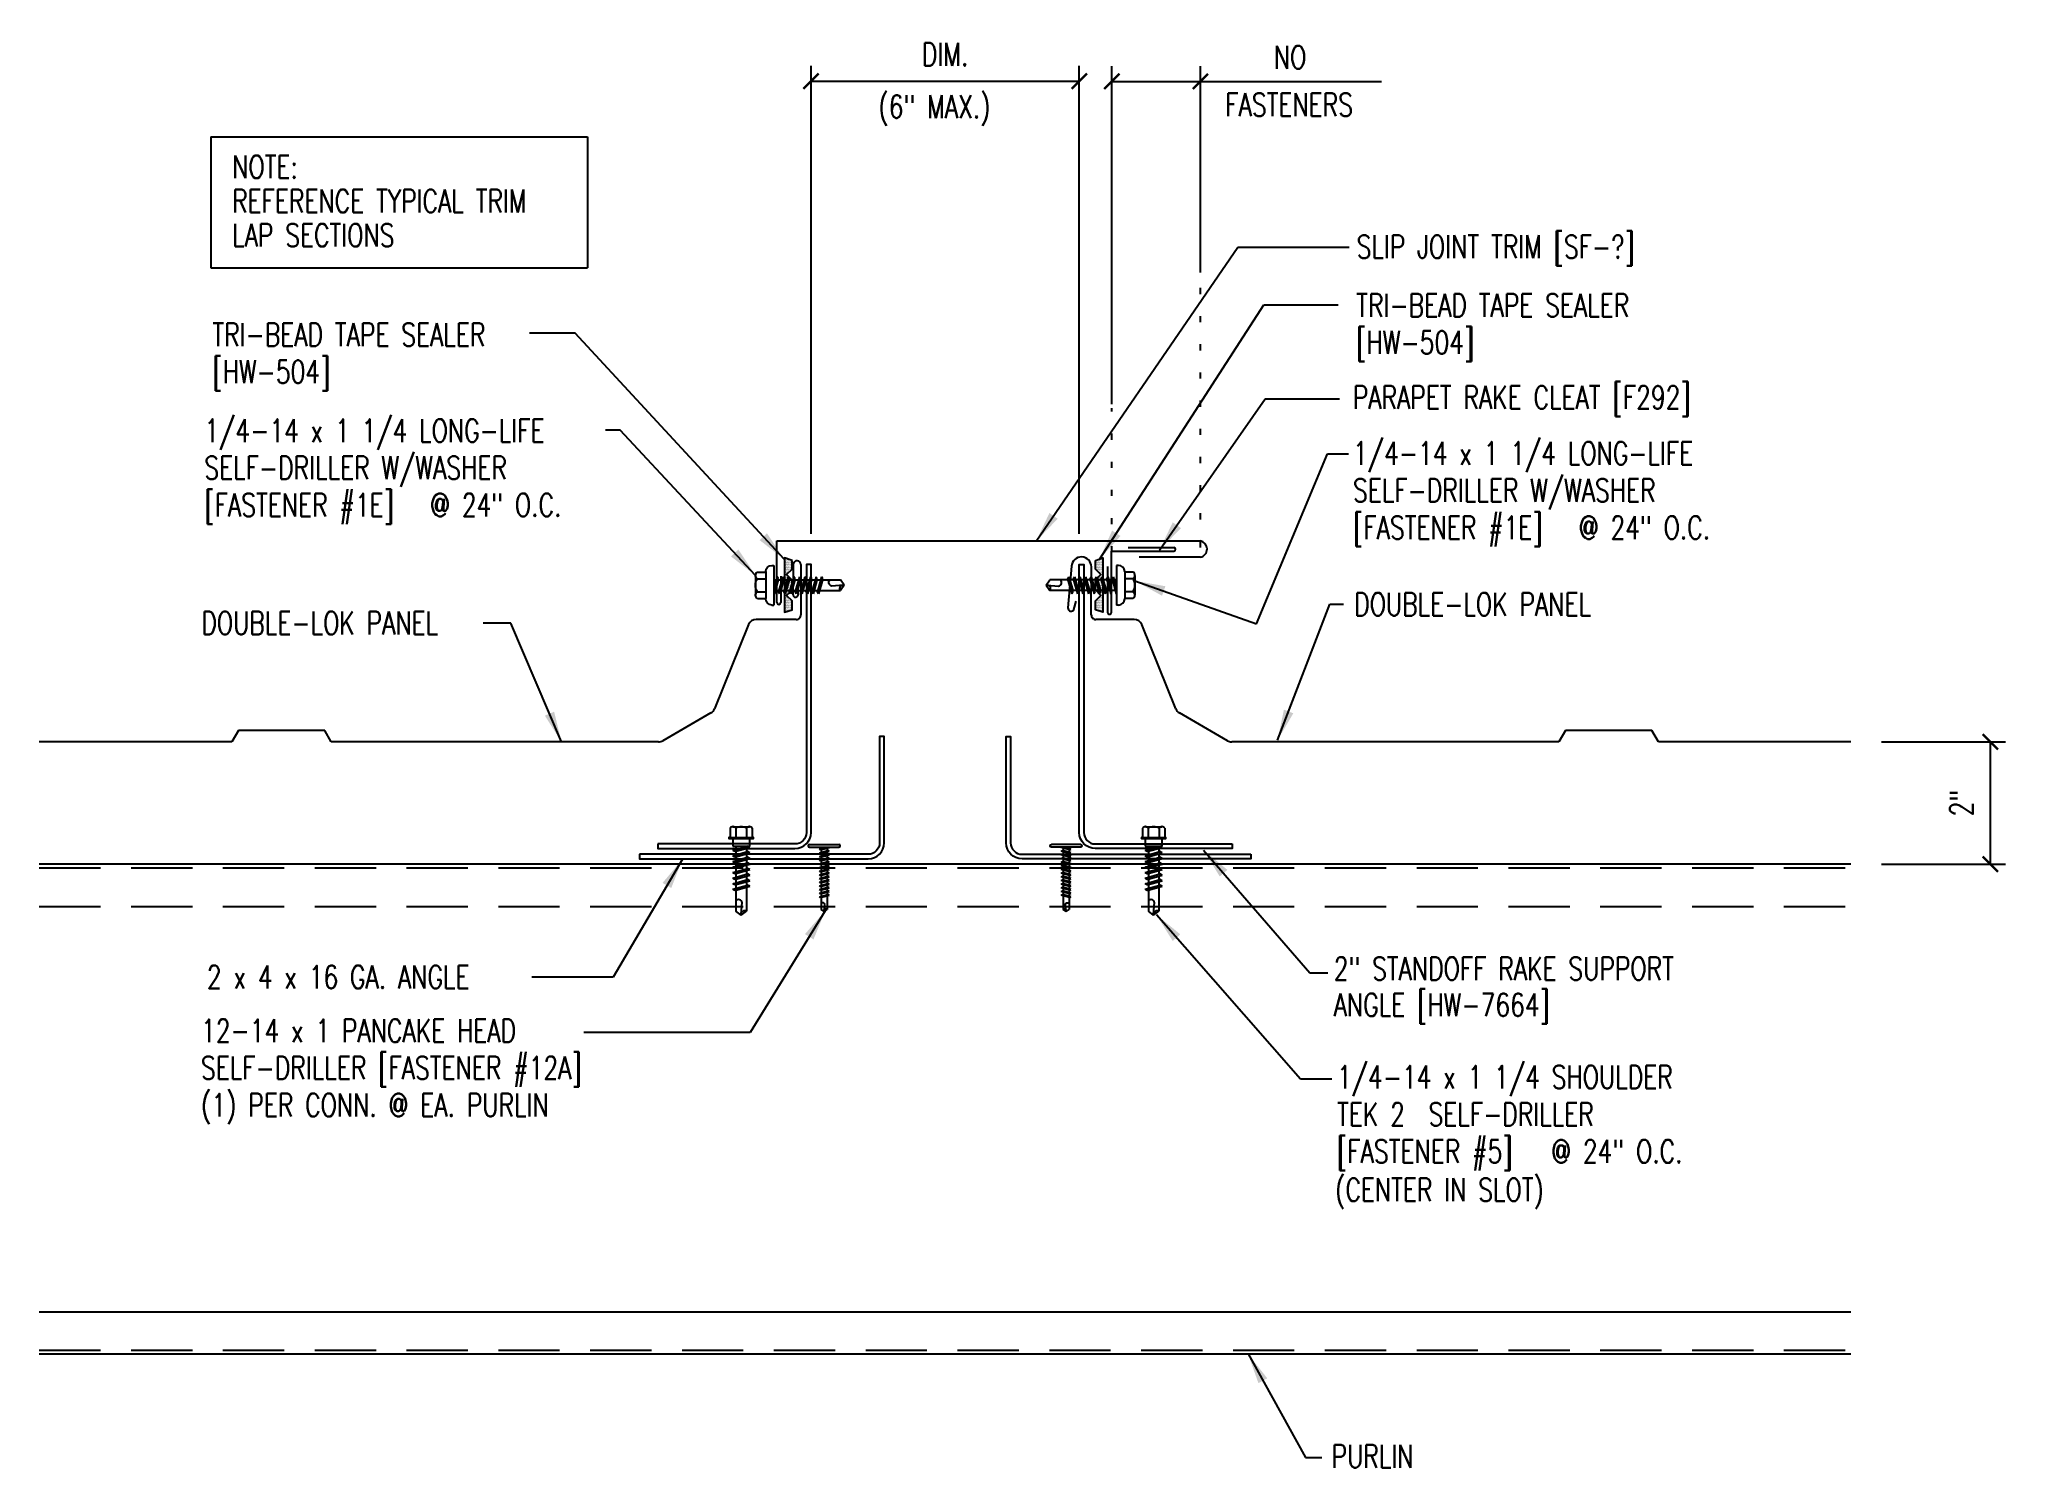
# Model space of a CAD drawing. Extents: x 7.9 to 40, y 13 to 36.3.
import ezdxf

# ---------------------------------------------------------------- set-up
doc = ezdxf.new("R2010")
doc.units = 0
doc.header["$LTSCALE"] = 4
doc.header["$MEASUREMENT"] = 0
doc.linetypes.add('ACAD_ISO07W100', pattern=[3, 0, -3])
doc.linetypes.add('HIDDEN', pattern=[0.375, 0.25, -0.125])
doc.layers.get('0').update_dxf_attribs({"linetype": 'CONTINUOUS'})
doc.layers.get('DEFPOINTS').update_dxf_attribs({"linetype": 'CONTINUOUS'})
for name, color, linetype in [('DIM', 7, 'CONTINUOUS'), ('FASTENER', 9, 'CONTINUOUS'), ('PANEL', 11, 'CONTINUOUS'), ('STLA', 12, 'CONTINUOUS'), ('TAPE', 8, 'CONTINUOUS'), ('TEXT', 2, 'CONTINUOUS'), ('TRIM', 6, 'CONTINUOUS')]:
    doc.layers.add(name, color=color, linetype=linetype)
doc.styles.add('TEXT1', font='ROMANS.shx', dxfattribs={"width": 0.75, "height": 0.375})
doc.dimstyles.new('DETAIL$0', dxfattribs={"dimscale": 4, "dimtxt": 0.09375, "dimasz": 0.0625, "dimexe": 0.0625, "dimexo": 0.125, "dimgap": 0.0625, "dimtad": 1, "dimdec": 4, "dimzin": 3, "dimdsep": 46, "dimlunit": 4, "dimtxsty": 'TEXT1', "dimblk": 'ARCHTICK', "dimcen": 0.0625, "dimclrd": 7, "dimclre": 7, "dimclrt": 2, "dimadec": 0, "dimazin": 0, "dimtfac": 0.59375, "dimtdec": 4, "dimtmove": 0, "dimatfit": 3, "dimfxl": 0, "dimtolj": 1, "dimtzin": 3, "dimarcsym": 0})
doc.dimstyles.new('DETAIL$7', dxfattribs={"dimscale": 4, "dimtxt": 0.09375, "dimasz": 0.125, "dimexe": 0.0625, "dimexo": 0.125, "dimgap": 0.0625, "dimtad": 1, "dimdec": 4, "dimzin": 3, "dimdsep": 46, "dimlunit": 4, "dimtxsty": 'TEXT1', "dimblk": 'ARCHTICK', "dimcen": 0.0625, "dimclrd": 7, "dimclre": 7, "dimclrt": 2, "dimadec": 0, "dimazin": 0, "dimtfac": 0.59375, "dimtdec": 4, "dimtmove": 0, "dimatfit": 3, "dimfxl": 0, "dimtolj": 1, "dimtzin": 3, "dimarcsym": 0})

msp = doc.modelspace()

# ---------------------------------------------------------------- texts
at = {"layer": 'TEXT', "style": 'TEXT1', "width": 0.75}
for s, p in [('NO', (28.03177, 35.86211)), ('(6" MAX.)', (21.57203, 35.05659)), ('FASTENERS', (27.23845, 35.08788)), ('SLIP JOINT TRIM [SF-?]', (29.384, 32.76656)), ('TRI-BEAD TAPE SEALER', (29.37752, 31.81116)), ('TRI-BEAD TAPE SEALER', (10.69184, 31.33142)), ('[HW-504] ', (29.37752, 31.20402)), ('[HW-504]', (10.69184, 30.72427)), ('PARAPET RAKE CLEAT [F292]', (29.32118, 30.30605)), ('DOUBLE-LOK PANEL', (10.51184, 26.62024)), ('DOUBLE-LOK PANEL', (29.34439, 26.92689)), ('2 x 4 x 16 GA. ANGLE', (10.60194, 20.83623)), ('2" STANDOFF RAKE SUPPORT', (29.0099, 20.97417)), ('ANGLE [HW-7664]', (29.0099, 20.38186)), ('(CENTER IN SLOT)', (29.0324, 17.36049)), ('PURLIN', (28.97558, 13.00769))]:
    msp.add_text(s, height=0.375, dxfattribs=at).set_placement(p)

# ---------------------------------------------------------------- blocks, each defined once
blk = doc.blocks.new('*X4')
at = {"color": 0}
for p, q in [((-0.434, 0.135), (-0.434, 0.135)), ((-0.434, 0.123), (-0.434, 0.123)), ((-0.422, 0.141), (-0.422, 0.141)), ((-0.422, 0.129), (-0.422, 0.129)), ((-0.422, 0.117), (-0.422, 0.117)), ((-0.422, 0.105), (-0.422, 0.105)), ((-0.422, 0.094), (-0.422, 0.094)), ((-0.422, 0.082), (-0.422, 0.082)), ((-0.41, 0.135), (-0.41, 0.135)), ((-0.41, 0.123), (-0.41, 0.123)), ((-0.41, 0.111), (-0.41, 0.111)), ((-0.41, 0.1), (-0.41, 0.1)), ((-0.41, 0.088), (-0.41, 0.088)), ((-0.41, 0.076), (-0.41, 0.076)), ((-0.41, 0.064), (-0.41, 0.064)), ((-0.41, 0.053), (-0.41, 0.053)), ((-0.41, 0.041), (-0.41, 0.041)), ((-0.398, 0.141), (-0.398, 0.141)), ((-0.398, 0.129), (-0.398, 0.129)), ((-0.398, 0.117), (-0.398, 0.117)), ((-0.398, 0.105), (-0.398, 0.105)), ((-0.398, 0.094), (-0.398, 0.094)), ((-0.398, 0.082), (-0.398, 0.082)), ((-0.398, 0.07), (-0.398, 0.07)), ((-0.398, 0.059), (-0.398, 0.059)), ((-0.398, 0.047), (-0.398, 0.047)), ((-0.398, 0.035), (-0.398, 0.035)), ((-0.398, 0.023), (-0.398, 0.023)), ((-0.387, 0.135), (-0.387, 0.135)), ((-0.387, 0.123), (-0.387, 0.123)), ((-0.387, 0.111), (-0.387, 0.111)), ((-0.387, 0.1), (-0.387, 0.1)), ((-0.387, 0.088), (-0.387, 0.088)), ((-0.387, 0.076), (-0.387, 0.076)), ((-0.387, 0.064), (-0.387, 0.064)), ((-0.387, 0.053), (-0.387, 0.053)), ((-0.387, 0.041), (-0.387, 0.041)), ((-0.387, 0.029), (-0.387, 0.029)), ((-0.375, 0.141), (-0.375, 0.141)), ((-0.375, 0.129), (-0.375, 0.129)), ((-0.375, 0.117), (-0.375, 0.117)), ((-0.375, 0.105), (-0.375, 0.105)), ((-0.375, 0.094), (-0.375, 0.094)), ((-0.375, 0.082), (-0.375, 0.082)), ((-0.375, 0.07), (-0.375, 0.07)), ((-0.375, 0.059), (-0.375, 0.059)), ((-0.375, 0.047), (-0.375, 0.047)), ((-0.375, 0.035), (-0.375, 0.035)), ((-0.375, 0.023), (-0.375, 0.023)), ((-0.363, 0.135), (-0.363, 0.135)), ((-0.363, 0.123), (-0.363, 0.123)), ((-0.363, 0.111), (-0.363, 0.111)), ((-0.363, 0.1), (-0.363, 0.1)), ((-0.363, 0.088), (-0.363, 0.088)), ((-0.363, 0.076), (-0.363, 0.076)), ((-0.363, 0.064), (-0.363, 0.064)), ((-0.363, 0.053), (-0.363, 0.053)), ((-0.363, 0.041), (-0.363, 0.041)), ((-0.363, 0.029), (-0.363, 0.029)), ((-0.352, 0.141), (-0.352, 0.141)), ((-0.352, 0.129), (-0.352, 0.129)), ((-0.352, 0.117), (-0.352, 0.117)), ((-0.352, 0.105), (-0.352, 0.105)), ((-0.352, 0.094), (-0.352, 0.094)), ((-0.352, 0.082), (-0.352, 0.082)), ((-0.352, 0.07), (-0.352, 0.07)), ((-0.352, 0.059), (-0.352, 0.059)), ((-0.352, 0.047), (-0.352, 0.047)), ((-0.352, 0.035), (-0.352, 0.035)), ((-0.352, 0.023), (-0.352, 0.023)), ((-0.34, 0.135), (-0.34, 0.135)), ((-0.34, 0.123), (-0.34, 0.123)), ((-0.34, 0.111), (-0.34, 0.111)), ((-0.34, 0.1), (-0.34, 0.1)), ((-0.34, 0.088), (-0.34, 0.088)), ((-0.34, 0.076), (-0.34, 0.076)), ((-0.34, 0.064), (-0.34, 0.064)), ((-0.34, 0.053), (-0.34, 0.053)), ((-0.34, 0.041), (-0.34, 0.041)), ((-0.34, 0.029), (-0.34, 0.029)), ((-0.328, 0.141), (-0.328, 0.141)), ((-0.328, 0.129), (-0.328, 0.129)), ((-0.328, 0.117), (-0.328, 0.117)), ((-0.328, 0.105), (-0.328, 0.105)), ((-0.328, 0.094), (-0.328, 0.094)), ((-0.328, 0.082), (-0.328, 0.082)), ((-0.328, 0.07), (-0.328, 0.07)), ((-0.328, 0.059), (-0.328, 0.059)), ((-0.328, 0.047), (-0.328, 0.047)), ((-0.328, 0.035), (-0.328, 0.035)), ((-0.328, 0.023), (-0.328, 0.023)), ((-0.316, 0.135), (-0.316, 0.135)), ((-0.316, 0.123), (-0.316, 0.123)), ((-0.316, 0.111), (-0.316, 0.111)), ((-0.316, 0.1), (-0.316, 0.1)), ((-0.316, 0.088), (-0.316, 0.088)), ((-0.316, 0.076), (-0.316, 0.076)), ((-0.316, 0.064), (-0.316, 0.064)), ((-0.316, 0.053), (-0.316, 0.053)), ((-0.316, 0.041), (-0.316, 0.041)), ((-0.316, 0.029), (-0.316, 0.029)), ((-0.305, 0.141), (-0.305, 0.141)), ((-0.305, 0.129), (-0.305, 0.129)), ((-0.305, 0.117), (-0.305, 0.117)), ((-0.305, 0.105), (-0.305, 0.105)), ((-0.305, 0.094), (-0.305, 0.094)), ((-0.305, 0.082), (-0.305, 0.082)), ((-0.305, 0.07), (-0.305, 0.07)), ((-0.305, 0.059), (-0.305, 0.059)), ((-0.305, 0.047), (-0.305, 0.047)), ((-0.305, 0.035), (-0.305, 0.035)), ((-0.305, 0.023), (-0.305, 0.023)), ((-0.293, 0.135), (-0.293, 0.135)), ((-0.293, 0.123), (-0.293, 0.123)), ((-0.293, 0.111), (-0.293, 0.111)), ((-0.293, 0.1), (-0.293, 0.1)), ((-0.293, 0.088), (-0.293, 0.088)), ((-0.293, 0.076), (-0.293, 0.076)), ((-0.293, 0.064), (-0.293, 0.064)), ((-0.293, 0.053), (-0.293, 0.053)), ((-0.293, 0.041), (-0.293, 0.041)), ((-0.293, 0.029), (-0.293, 0.029)), ((-0.281, 0.141), (-0.281, 0.141)), ((-0.281, 0.129), (-0.281, 0.129)), ((-0.281, 0.117), (-0.281, 0.117)), ((-0.281, 0.105), (-0.281, 0.105)), ((-0.281, 0.094), (-0.281, 0.094)), ((-0.281, 0.082), (-0.281, 0.082)), ((-0.281, 0.07), (-0.281, 0.07)), ((-0.281, 0.059), (-0.281, 0.059)), ((-0.281, 0.047), (-0.281, 0.047)), ((-0.281, 0.035), (-0.281, 0.035)), ((-0.281, 0.023), (-0.281, 0.023)), ((-0.27, 0.135), (-0.27, 0.135)), ((-0.27, 0.123), (-0.27, 0.123)), ((-0.27, 0.111), (-0.27, 0.111)), ((-0.27, 0.1), (-0.27, 0.1)), ((-0.27, 0.088), (-0.27, 0.088)), ((-0.27, 0.076), (-0.27, 0.076)), ((-0.27, 0.064), (-0.27, 0.064)), ((-0.27, 0.053), (-0.27, 0.053)), ((-0.27, 0.041), (-0.27, 0.041)), ((-0.27, 0.029), (-0.27, 0.029)), ((-0.258, 0.141), (-0.258, 0.141)), ((-0.258, 0.129), (-0.258, 0.129)), ((-0.258, 0.117), (-0.258, 0.117)), ((-0.258, 0.105), (-0.258, 0.105)), ((-0.258, 0.094), (-0.258, 0.094)), ((-0.258, 0.082), (-0.258, 0.082)), ((-0.258, 0.07), (-0.258, 0.07)), ((-0.258, 0.059), (-0.258, 0.059)), ((-0.258, 0.047), (-0.258, 0.047)), ((-0.258, 0.035), (-0.258, 0.035)), ((-0.258, 0.023), (-0.258, 0.023)), ((-0.246, 0.135), (-0.246, 0.135)), ((-0.246, 0.123), (-0.246, 0.123)), ((-0.246, 0.111), (-0.246, 0.111)), ((-0.246, 0.1), (-0.246, 0.1)), ((-0.246, 0.088), (-0.246, 0.088)), ((-0.246, 0.076), (-0.246, 0.076)), ((-0.246, 0.064), (-0.246, 0.064)), ((-0.246, 0.053), (-0.246, 0.053)), ((-0.246, 0.041), (-0.246, 0.041)), ((-0.234, 0.141), (-0.234, 0.141)), ((-0.234, 0.129), (-0.234, 0.129)), ((-0.234, 0.117), (-0.234, 0.117)), ((-0.234, 0.105), (-0.234, 0.105)), ((-0.234, 0.094), (-0.234, 0.094)), ((-0.234, 0.082), (-0.234, 0.082)), ((-0.234, 0.07), (-0.234, 0.07)), ((-0.234, 0.059), (-0.234, 0.059)), ((-0.234, 0.047), (-0.234, 0.047)), ((-0.223, 0.135), (-0.223, 0.135)), ((-0.223, 0.123), (-0.223, 0.123)), ((-0.223, 0.111), (-0.223, 0.111)), ((-0.223, 0.1), (-0.223, 0.1)), ((-0.223, 0.088), (-0.223, 0.088)), ((-0.223, 0.076), (-0.223, 0.076)), ((-0.223, 0.064), (-0.223, 0.064)), ((-0.211, 0.141), (-0.211, 0.141)), ((-0.211, 0.129), (-0.211, 0.129)), ((-0.211, 0.117), (-0.211, 0.117)), ((-0.211, 0.105), (-0.211, 0.105)), ((-0.211, 0.094), (-0.211, 0.094)), ((-0.211, 0.082), (-0.211, 0.082)), ((-0.211, 0.07), (-0.211, 0.07)), ((-0.199, 0.135), (-0.199, 0.135)), ((-0.199, 0.123), (-0.199, 0.123)), ((-0.199, 0.111), (-0.199, 0.111)), ((-0.199, 0.1), (-0.199, 0.1)), ((-0.199, 0.088), (-0.199, 0.088)), ((-0.188, 0.141), (-0.188, 0.141)), ((-0.188, 0.129), (-0.188, 0.129)), ((-0.188, 0.117), (-0.188, 0.117)), ((-0.188, 0.105), (-0.188, 0.105)), ((-0.188, 0.094), (-0.188, 0.094)), ((-0.176, 0.135), (-0.176, 0.135)), ((-0.176, 0.123), (-0.176, 0.123)), ((-0.176, 0.111), (-0.176, 0.111)), ((-0.164, 0.141), (-0.164, 0.141)), ((-0.164, 0.129), (-0.164, 0.129)), ((-0.164, 0.117), (-0.164, 0.117)), ((-0.164, 0.105), (-0.164, 0.105)), ((-0.152, 0.135), (-0.152, 0.135)), ((-0.152, 0.123), (-0.152, 0.123)), ((-0.152, 0.111), (-0.152, 0.111)), ((-0.152, 0.1), (-0.152, 0.1)), ((-0.141, 0.141), (-0.141, 0.141)), ((-0.141, 0.129), (-0.141, 0.129)), ((-0.141, 0.117), (-0.141, 0.117)), ((-0.141, 0.105), (-0.141, 0.105)), ((-0.141, 0.094), (-0.141, 0.094)), ((-0.141, 0.082), (-0.141, 0.082)), ((-0.129, 0.135), (-0.129, 0.135)), ((-0.129, 0.123), (-0.129, 0.123)), ((-0.129, 0.111), (-0.129, 0.111)), ((-0.129, 0.1), (-0.129, 0.1)), ((-0.129, 0.088), (-0.129, 0.088)), ((-0.129, 0.076), (-0.129, 0.076)), ((-0.117, 0.141), (-0.117, 0.141)), ((-0.117, 0.129), (-0.117, 0.129)), ((-0.117, 0.117), (-0.117, 0.117)), ((-0.117, 0.105), (-0.117, 0.105)), ((-0.117, 0.094), (-0.117, 0.094)), ((-0.117, 0.082), (-0.117, 0.082)), ((-0.117, 0.07), (-0.117, 0.07)), ((-0.117, 0.059), (-0.117, 0.059)), ((-0.105, 0.135), (-0.105, 0.135)), ((-0.105, 0.123), (-0.105, 0.123)), ((-0.105, 0.111), (-0.105, 0.111)), ((-0.105, 0.1), (-0.105, 0.1)), ((-0.105, 0.088), (-0.105, 0.088)), ((-0.105, 0.076), (-0.105, 0.076)), ((-0.105, 0.064), (-0.105, 0.064)), ((-0.105, 0.053), (-0.105, 0.053)), ((-0.094, 0.141), (-0.094, 0.141)), ((-0.094, 0.129), (-0.094, 0.129)), ((-0.094, 0.117), (-0.094, 0.117)), ((-0.094, 0.105), (-0.094, 0.105)), ((-0.094, 0.094), (-0.094, 0.094)), ((-0.094, 0.082), (-0.094, 0.082)), ((-0.094, 0.07), (-0.094, 0.07)), ((-0.094, 0.059), (-0.094, 0.059)), ((-0.094, 0.047), (-0.094, 0.047)), ((-0.094, 0.035), (-0.094, 0.035)), ((-0.082, 0.135), (-0.082, 0.135)), ((-0.082, 0.123), (-0.082, 0.123)), ((-0.082, 0.111), (-0.082, 0.111)), ((-0.082, 0.1), (-0.082, 0.1)), ((-0.082, 0.088), (-0.082, 0.088)), ((-0.082, 0.076), (-0.082, 0.076)), ((-0.082, 0.064), (-0.082, 0.064)), ((-0.082, 0.053), (-0.082, 0.053)), ((-0.082, 0.041), (-0.082, 0.041)), ((-0.082, 0.029), (-0.082, 0.029)), ((-0.07, 0.141), (-0.07, 0.141)), ((-0.07, 0.129), (-0.07, 0.129)), ((-0.07, 0.117), (-0.07, 0.117)), ((-0.07, 0.105), (-0.07, 0.105)), ((-0.07, 0.094), (-0.07, 0.094)), ((-0.07, 0.082), (-0.07, 0.082)), ((-0.07, 0.07), (-0.07, 0.07)), ((-0.07, 0.059), (-0.07, 0.059)), ((-0.07, 0.047), (-0.07, 0.047)), ((-0.07, 0.035), (-0.07, 0.035)), ((-0.07, 0.023), (-0.07, 0.023)), ((-0.059, 0.135), (-0.059, 0.135)), ((-0.059, 0.123), (-0.059, 0.123)), ((-0.059, 0.111), (-0.059, 0.111)), ((-0.059, 0.1), (-0.059, 0.1)), ((-0.059, 0.088), (-0.059, 0.088)), ((-0.059, 0.076), (-0.059, 0.076)), ((-0.059, 0.064), (-0.059, 0.064)), ((-0.059, 0.053), (-0.059, 0.053)), ((-0.059, 0.041), (-0.059, 0.041)), ((-0.059, 0.029), (-0.059, 0.029)), ((-0.047, 0.141), (-0.047, 0.141)), ((-0.047, 0.129), (-0.047, 0.129)), ((-0.047, 0.117), (-0.047, 0.117)), ((-0.047, 0.105), (-0.047, 0.105)), ((-0.047, 0.094), (-0.047, 0.094)), ((-0.047, 0.082), (-0.047, 0.082)), ((-0.047, 0.07), (-0.047, 0.07)), ((-0.047, 0.059), (-0.047, 0.059)), ((-0.047, 0.047), (-0.047, 0.047)), ((-0.047, 0.035), (-0.047, 0.035)), ((-0.047, 0.023), (-0.047, 0.023)), ((-0.035, 0.135), (-0.035, 0.135)), ((-0.035, 0.123), (-0.035, 0.123)), ((-0.035, 0.111), (-0.035, 0.111)), ((-0.035, 0.1), (-0.035, 0.1)), ((-0.035, 0.088), (-0.035, 0.088)), ((-0.035, 0.076), (-0.035, 0.076)), ((-0.035, 0.064), (-0.035, 0.064)), ((-0.035, 0.053), (-0.035, 0.053)), ((-0.035, 0.041), (-0.035, 0.041)), ((-0.035, 0.029), (-0.035, 0.029)), ((-0.023, 0.141), (-0.023, 0.141)), ((-0.023, 0.129), (-0.023, 0.129)), ((-0.023, 0.117), (-0.023, 0.117)), ((-0.023, 0.105), (-0.023, 0.105)), ((-0.023, 0.094), (-0.023, 0.094)), ((-0.023, 0.082), (-0.023, 0.082)), ((-0.023, 0.07), (-0.023, 0.07)), ((-0.023, 0.059), (-0.023, 0.059)), ((-0.023, 0.047), (-0.023, 0.047)), ((-0.023, 0.035), (-0.023, 0.035)), ((-0.023, 0.023), (-0.023, 0.023)), ((-0.012, 0.135), (-0.012, 0.135)), ((-0.012, 0.123), (-0.012, 0.123)), ((-0.012, 0.111), (-0.012, 0.111)), ((-0.012, 0.1), (-0.012, 0.1)), ((-0.012, 0.088), (-0.012, 0.088)), ((-0.012, 0.076), (-0.012, 0.076)), ((-0.012, 0.064), (-0.012, 0.064)), ((-0.012, 0.053), (-0.012, 0.053)), ((-0.012, 0.041), (-0.012, 0.041)), ((-0.012, 0.029), (-0.012, 0.029)), ((0, 0.141), (0, 0.141)), ((0, 0.129), (0, 0.129)), ((0, 0.117), (0, 0.117)), ((0, 0.105), (0, 0.105)), ((0, 0.094), (0, 0.094)), ((0, 0.082), (0, 0.082)), ((0, 0.07), (0, 0.07)), ((0, 0.059), (0, 0.059)), ((0, 0.047), (0, 0.047)), ((0, 0.035), (0, 0.035)), ((0, 0.023), (0, 0.023)), ((0.012, 0.135), (0.012, 0.135)), ((0.012, 0.123), (0.012, 0.123)), ((0.012, 0.111), (0.012, 0.111)), ((0.012, 0.1), (0.012, 0.1)), ((0.012, 0.088), (0.012, 0.088)), ((0.012, 0.076), (0.012, 0.076)), ((0.012, 0.064), (0.012, 0.064)), ((0.012, 0.053), (0.012, 0.053)), ((0.012, 0.041), (0.012, 0.041)), ((0.012, 0.029), (0.012, 0.029)), ((0.023, 0.141), (0.023, 0.141)), ((0.023, 0.129), (0.023, 0.129)), ((0.023, 0.117), (0.023, 0.117)), ((0.023, 0.105), (0.023, 0.105)), ((0.023, 0.094), (0.023, 0.094)), ((0.023, 0.082), (0.023, 0.082)), ((0.023, 0.07), (0.023, 0.07)), ((0.023, 0.059), (0.023, 0.059)), ((0.023, 0.047), (0.023, 0.047)), ((0.023, 0.035), (0.023, 0.035)), ((0.023, 0.023), (0.023, 0.023)), ((0.035, 0.135), (0.035, 0.135)), ((0.035, 0.123), (0.035, 0.123)), ((0.035, 0.111), (0.035, 0.111)), ((0.035, 0.1), (0.035, 0.1)), ((0.035, 0.088), (0.035, 0.088)), ((0.035, 0.076), (0.035, 0.076)), ((0.035, 0.064), (0.035, 0.064)), ((0.035, 0.053), (0.035, 0.053)), ((0.035, 0.041), (0.035, 0.041)), ((0.035, 0.029), (0.035, 0.029)), ((0.047, 0.141), (0.047, 0.141)), ((0.047, 0.129), (0.047, 0.129)), ((0.047, 0.117), (0.047, 0.117)), ((0.047, 0.105), (0.047, 0.105)), ((0.047, 0.094), (0.047, 0.094)), ((0.047, 0.082), (0.047, 0.082)), ((0.047, 0.07), (0.047, 0.07)), ((0.047, 0.059), (0.047, 0.059)), ((0.047, 0.047), (0.047, 0.047)), ((0.047, 0.035), (0.047, 0.035)), ((0.047, 0.023), (0.047, 0.023)), ((0.059, 0.135), (0.059, 0.135)), ((0.059, 0.123), (0.059, 0.123)), ((0.059, 0.111), (0.059, 0.111)), ((0.059, 0.1), (0.059, 0.1)), ((0.059, 0.088), (0.059, 0.088)), ((0.059, 0.076), (0.059, 0.076)), ((0.059, 0.064), (0.059, 0.064)), ((0.059, 0.053), (0.059, 0.053)), ((0.059, 0.041), (0.059, 0.041)), ((0.059, 0.029), (0.059, 0.029)), ((0.07, 0.141), (0.07, 0.141)), ((0.07, 0.129), (0.07, 0.129)), ((0.07, 0.117), (0.07, 0.117)), ((0.07, 0.105), (0.07, 0.105)), ((0.07, 0.094), (0.07, 0.094)), ((0.07, 0.082), (0.07, 0.082)), ((0.07, 0.07), (0.07, 0.07)), ((0.07, 0.059), (0.07, 0.059)), ((0.07, 0.047), (0.07, 0.047)), ((0.07, 0.035), (0.07, 0.035)), ((0.07, 0.023), (0.07, 0.023)), ((0.082, 0.135), (0.082, 0.135)), ((0.082, 0.123), (0.082, 0.123)), ((0.082, 0.111), (0.082, 0.111)), ((0.082, 0.1), (0.082, 0.1)), ((0.082, 0.088), (0.082, 0.088)), ((0.082, 0.076), (0.082, 0.076)), ((0.082, 0.064), (0.082, 0.064)), ((0.082, 0.053), (0.082, 0.053)), ((0.082, 0.041), (0.082, 0.041)), ((0.082, 0.029), (0.082, 0.029)), ((0.094, 0.141), (0.094, 0.141)), ((0.094, 0.129), (0.094, 0.129)), ((0.094, 0.117), (0.094, 0.117)), ((0.094, 0.105), (0.094, 0.105)), ((0.094, 0.094), (0.094, 0.094)), ((0.094, 0.082), (0.094, 0.082)), ((0.094, 0.07), (0.094, 0.07)), ((0.094, 0.059), (0.094, 0.059)), ((0.094, 0.047), (0.094, 0.047)), ((0.094, 0.035), (0.094, 0.035)), ((0.105, 0.135), (0.105, 0.135)), ((0.105, 0.123), (0.105, 0.123)), ((0.105, 0.111), (0.105, 0.111)), ((0.105, 0.1), (0.105, 0.1)), ((0.105, 0.088), (0.105, 0.088)), ((0.105, 0.076), (0.105, 0.076)), ((0.105, 0.064), (0.105, 0.064)), ((0.105, 0.053), (0.105, 0.053)), ((0.117, 0.141), (0.117, 0.141)), ((0.117, 0.129), (0.117, 0.129)), ((0.117, 0.117), (0.117, 0.117)), ((0.117, 0.105), (0.117, 0.105)), ((0.117, 0.094), (0.117, 0.094)), ((0.117, 0.082), (0.117, 0.082)), ((0.117, 0.07), (0.117, 0.07)), ((0.117, 0.059), (0.117, 0.059)), ((0.129, 0.135), (0.129, 0.135)), ((0.129, 0.123), (0.129, 0.123)), ((0.129, 0.111), (0.129, 0.111)), ((0.129, 0.1), (0.129, 0.1)), ((0.129, 0.088), (0.129, 0.088)), ((0.129, 0.076), (0.129, 0.076)), ((0.141, 0.141), (0.141, 0.141)), ((0.141, 0.129), (0.141, 0.129)), ((0.141, 0.117), (0.141, 0.117)), ((0.141, 0.105), (0.141, 0.105)), ((0.141, 0.094), (0.141, 0.094)), ((0.141, 0.082), (0.141, 0.082)), ((0.152, 0.135), (0.152, 0.135)), ((0.152, 0.123), (0.152, 0.123)), ((0.152, 0.111), (0.152, 0.111)), ((0.152, 0.1), (0.152, 0.1)), ((0.164, 0.141), (0.164, 0.141)), ((0.164, 0.129), (0.164, 0.129)), ((0.164, 0.117), (0.164, 0.117)), ((0.164, 0.105), (0.164, 0.105)), ((0.176, 0.135), (0.176, 0.135)), ((0.176, 0.123), (0.176, 0.123)), ((0.176, 0.111), (0.176, 0.111)), ((0.188, 0.141), (0.188, 0.141)), ((0.188, 0.129), (0.188, 0.129)), ((0.188, 0.117), (0.188, 0.117)), ((0.188, 0.105), (0.188, 0.105)), ((0.188, 0.094), (0.188, 0.094)), ((0.199, 0.135), (0.199, 0.135)), ((0.199, 0.123), (0.199, 0.123)), ((0.199, 0.111), (0.199, 0.111)), ((0.199, 0.1), (0.199, 0.1)), ((0.199, 0.088), (0.199, 0.088)), ((0.211, 0.141), (0.211, 0.141)), ((0.211, 0.129), (0.211, 0.129)), ((0.211, 0.117), (0.211, 0.117)), ((0.211, 0.105), (0.211, 0.105)), ((0.211, 0.094), (0.211, 0.094)), ((0.211, 0.082), (0.211, 0.082)), ((0.211, 0.07), (0.211, 0.07)), ((0.223, 0.135), (0.223, 0.135)), ((0.223, 0.123), (0.223, 0.123)), ((0.223, 0.111), (0.223, 0.111)), ((0.223, 0.1), (0.223, 0.1)), ((0.223, 0.088), (0.223, 0.088)), ((0.223, 0.076), (0.223, 0.076)), ((0.223, 0.064), (0.223, 0.064)), ((0.234, 0.141), (0.234, 0.141)), ((0.234, 0.129), (0.234, 0.129)), ((0.234, 0.117), (0.234, 0.117)), ((0.234, 0.105), (0.234, 0.105)), ((0.234, 0.094), (0.234, 0.094)), ((0.234, 0.082), (0.234, 0.082)), ((0.234, 0.07), (0.234, 0.07)), ((0.234, 0.059), (0.234, 0.059)), ((0.234, 0.047), (0.234, 0.047)), ((0.246, 0.135), (0.246, 0.135)), ((0.246, 0.123), (0.246, 0.123)), ((0.246, 0.111), (0.246, 0.111)), ((0.246, 0.1), (0.246, 0.1)), ((0.246, 0.088), (0.246, 0.088)), ((0.246, 0.076), (0.246, 0.076)), ((0.246, 0.064), (0.246, 0.064)), ((0.246, 0.053), (0.246, 0.053)), ((0.246, 0.041), (0.246, 0.041)), ((0.258, 0.141), (0.258, 0.141)), ((0.258, 0.129), (0.258, 0.129)), ((0.258, 0.117), (0.258, 0.117)), ((0.258, 0.105), (0.258, 0.105)), ((0.258, 0.094), (0.258, 0.094)), ((0.258, 0.082), (0.258, 0.082)), ((0.258, 0.07), (0.258, 0.07)), ((0.258, 0.059), (0.258, 0.059)), ((0.258, 0.047), (0.258, 0.047)), ((0.258, 0.035), (0.258, 0.035)), ((0.258, 0.023), (0.258, 0.023)), ((0.27, 0.135), (0.27, 0.135)), ((0.27, 0.123), (0.27, 0.123)), ((0.27, 0.111), (0.27, 0.111)), ((0.27, 0.1), (0.27, 0.1)), ((0.27, 0.088), (0.27, 0.088)), ((0.27, 0.076), (0.27, 0.076)), ((0.27, 0.064), (0.27, 0.064)), ((0.27, 0.053), (0.27, 0.053)), ((0.27, 0.041), (0.27, 0.041)), ((0.27, 0.029), (0.27, 0.029)), ((0.281, 0.141), (0.281, 0.141)), ((0.281, 0.129), (0.281, 0.129)), ((0.281, 0.117), (0.281, 0.117)), ((0.281, 0.105), (0.281, 0.105)), ((0.281, 0.094), (0.281, 0.094)), ((0.281, 0.082), (0.281, 0.082)), ((0.281, 0.07), (0.281, 0.07)), ((0.281, 0.059), (0.281, 0.059)), ((0.281, 0.047), (0.281, 0.047)), ((0.281, 0.035), (0.281, 0.035)), ((0.281, 0.023), (0.281, 0.023)), ((0.293, 0.135), (0.293, 0.135)), ((0.293, 0.123), (0.293, 0.123)), ((0.293, 0.111), (0.293, 0.111)), ((0.293, 0.1), (0.293, 0.1)), ((0.293, 0.088), (0.293, 0.088)), ((0.293, 0.076), (0.293, 0.076)), ((0.293, 0.064), (0.293, 0.064)), ((0.293, 0.053), (0.293, 0.053)), ((0.293, 0.041), (0.293, 0.041)), ((0.293, 0.029), (0.293, 0.029)), ((0.305, 0.141), (0.305, 0.141)), ((0.305, 0.129), (0.305, 0.129)), ((0.305, 0.117), (0.305, 0.117)), ((0.305, 0.105), (0.305, 0.105)), ((0.305, 0.094), (0.305, 0.094)), ((0.305, 0.082), (0.305, 0.082)), ((0.305, 0.07), (0.305, 0.07)), ((0.305, 0.059), (0.305, 0.059)), ((0.305, 0.047), (0.305, 0.047)), ((0.305, 0.035), (0.305, 0.035)), ((0.305, 0.023), (0.305, 0.023)), ((0.316, 0.135), (0.316, 0.135)), ((0.316, 0.123), (0.316, 0.123)), ((0.316, 0.111), (0.316, 0.111)), ((0.316, 0.1), (0.316, 0.1)), ((0.316, 0.088), (0.316, 0.088)), ((0.316, 0.076), (0.316, 0.076)), ((0.316, 0.064), (0.316, 0.064)), ((0.316, 0.053), (0.316, 0.053)), ((0.316, 0.041), (0.316, 0.041)), ((0.316, 0.029), (0.316, 0.029)), ((0.328, 0.141), (0.328, 0.141)), ((0.328, 0.129), (0.328, 0.129)), ((0.328, 0.117), (0.328, 0.117)), ((0.328, 0.105), (0.328, 0.105)), ((0.328, 0.094), (0.328, 0.094)), ((0.328, 0.082), (0.328, 0.082)), ((0.328, 0.07), (0.328, 0.07)), ((0.328, 0.059), (0.328, 0.059)), ((0.328, 0.047), (0.328, 0.047)), ((0.328, 0.035), (0.328, 0.035)), ((0.328, 0.023), (0.328, 0.023)), ((0.34, 0.135), (0.34, 0.135)), ((0.34, 0.123), (0.34, 0.123)), ((0.34, 0.111), (0.34, 0.111)), ((0.34, 0.1), (0.34, 0.1)), ((0.34, 0.088), (0.34, 0.088)), ((0.34, 0.076), (0.34, 0.076)), ((0.34, 0.064), (0.34, 0.064)), ((0.34, 0.053), (0.34, 0.053)), ((0.34, 0.041), (0.34, 0.041)), ((0.34, 0.029), (0.34, 0.029)), ((0.352, 0.141), (0.352, 0.141)), ((0.352, 0.129), (0.352, 0.129)), ((0.352, 0.117), (0.352, 0.117)), ((0.352, 0.105), (0.352, 0.105)), ((0.352, 0.094), (0.352, 0.094)), ((0.352, 0.082), (0.352, 0.082)), ((0.352, 0.07), (0.352, 0.07)), ((0.352, 0.059), (0.352, 0.059)), ((0.352, 0.047), (0.352, 0.047)), ((0.352, 0.035), (0.352, 0.035)), ((0.352, 0.023), (0.352, 0.023)), ((0.363, 0.135), (0.363, 0.135)), ((0.363, 0.123), (0.363, 0.123)), ((0.363, 0.111), (0.363, 0.111)), ((0.363, 0.1), (0.363, 0.1)), ((0.363, 0.088), (0.363, 0.088)), ((0.363, 0.076), (0.363, 0.076)), ((0.363, 0.064), (0.363, 0.064)), ((0.363, 0.053), (0.363, 0.053)), ((0.363, 0.041), (0.363, 0.041)), ((0.363, 0.029), (0.363, 0.029)), ((0.375, 0.141), (0.375, 0.141)), ((0.375, 0.129), (0.375, 0.129)), ((0.375, 0.117), (0.375, 0.117)), ((0.375, 0.105), (0.375, 0.105)), ((0.375, 0.094), (0.375, 0.094)), ((0.375, 0.082), (0.375, 0.082)), ((0.375, 0.07), (0.375, 0.07)), ((0.375, 0.059), (0.375, 0.059)), ((0.375, 0.047), (0.375, 0.047)), ((0.375, 0.035), (0.375, 0.035)), ((0.375, 0.023), (0.375, 0.023)), ((0.387, 0.135), (0.387, 0.135)), ((0.387, 0.123), (0.387, 0.123)), ((0.387, 0.111), (0.387, 0.111)), ((0.387, 0.1), (0.387, 0.1)), ((0.387, 0.088), (0.387, 0.088)), ((0.387, 0.076), (0.387, 0.076)), ((0.387, 0.064), (0.387, 0.064)), ((0.387, 0.053), (0.387, 0.053)), ((0.387, 0.041), (0.387, 0.041)), ((0.387, 0.029), (0.387, 0.029)), ((0.398, 0.141), (0.398, 0.141)), ((0.398, 0.129), (0.398, 0.129)), ((0.398, 0.117), (0.398, 0.117)), ((0.398, 0.105), (0.398, 0.105)), ((0.398, 0.094), (0.398, 0.094)), ((0.398, 0.082), (0.398, 0.082)), ((0.398, 0.07), (0.398, 0.07)), ((0.398, 0.059), (0.398, 0.059)), ((0.398, 0.047), (0.398, 0.047)), ((0.398, 0.035), (0.398, 0.035)), ((0.398, 0.023), (0.398, 0.023)), ((0.41, 0.135), (0.41, 0.135)), ((0.41, 0.123), (0.41, 0.123)), ((0.41, 0.111), (0.41, 0.111)), ((0.41, 0.1), (0.41, 0.1)), ((0.41, 0.088), (0.41, 0.088)), ((0.41, 0.076), (0.41, 0.076)), ((0.41, 0.064), (0.41, 0.064)), ((0.41, 0.053), (0.41, 0.053)), ((0.41, 0.041), (0.41, 0.041)), ((0.422, 0.141), (0.422, 0.141)), ((0.422, 0.129), (0.422, 0.129)), ((0.422, 0.117), (0.422, 0.117)), ((0.422, 0.105), (0.422, 0.105)), ((0.422, 0.094), (0.422, 0.094)), ((0.422, 0.082), (0.422, 0.082)), ((0.434, 0.135), (0.434, 0.135)), ((0.434, 0.123), (0.434, 0.123))]:
    blk.add_line(p, q, dxfattribs=at)
blk = doc.blocks.new('MB_DBTAP')
at = {"layer": 'TAPE', "color": 9}
blk.add_lwpolyline([(-0.403, 0.018), (-0.442, 0.141), (0.442, 0.141), (0.403, 0.018), (0.26, 0.018), (0.17, 0.109), (0.079, 0.018), (0, 0.018), (-0.079, 0.018), (-0.17, 0.109), (-0.26, 0.018)], close=True, dxfattribs=at)
at = {"layer": 'TAPE', "color": 251}
blk.add_blockref('*X4', (0, 0), dxfattribs=at)
blk = doc.blocks.new('MB_DW3')
at = {"layer": 'FASTENER'}
for p, q in [((-0.161, 0.337), (0.161, 0.337)), ((-0.324, 0.071), (-0.324, 0.037)), ((-0.324, 0.037), (0.324, 0.037)), ((-0.224, 0.171), (0.215, 0.171)), ((-0.215, 0.305), (-0.215, 0.171)), ((-0.139, -0.016), (0.046, 0.037)), ((-0.107, 0.305), (-0.107, 0.171)), ((-0.104, -0.036), (0.139, 0.033)), ((-0.086, 0.037), (0.086, 0.037)), ((-0.086, 0.037), (-0.086, -0.001)), ((0.086, 0.037), (0.133, 0.037)), ((0.086, 0.018), (0.086, -0.042)), ((0.107, 0.305), (0.107, 0.171)), ((0.139, 0.033), (0.133, 0.037)), ((0.215, 0.305), (0.215, 0.171)), ((0.324, 0.071), (0.324, 0.037)), ((-0.104, -0.036), (-0.139, -0.016)), ((-0.139, -0.107), (0.104, -0.038)), ((-0.104, -0.127), (-0.139, -0.107)), ((-0.139, -0.198), (0.104, -0.128)), ((-0.104, -0.218), (-0.139, -0.198)), ((-0.139, -0.289), (0.104, -0.219)), ((-0.104, -0.309), (-0.139, -0.289)), ((-0.139, -0.38), (0.104, -0.31)), ((-0.104, -0.127), (0.139, -0.058)), ((-0.104, -0.218), (0.139, -0.149)), ((-0.104, -0.309), (0.139, -0.239)), ((-0.086, -0.031), (-0.086, -0.092)), ((-0.086, -0.122), (-0.086, -0.183)), ((-0.086, -0.213), (-0.086, -0.274)), ((-0.086, -0.304), (-0.086, -0.364)), ((0.086, -0.073), (0.086, -0.133)), ((0.086, -0.164), (0.086, -0.224)), ((0.086, -0.255), (0.086, -0.315)), ((0.139, -0.058), (0.104, -0.038)), ((0.139, -0.149), (0.104, -0.128)), ((0.139, -0.239), (0.104, -0.219)), ((0.139, -0.33), (0.104, -0.31)), ((-0.104, -0.4), (-0.139, -0.38)), ((-0.139, -0.47), (0.104, -0.401)), ((-0.104, -0.491), (-0.139, -0.47)), ((-0.139, -0.561), (0.104, -0.492)), ((-0.104, -0.581), (-0.139, -0.561)), ((-0.139, -0.652), (0.104, -0.583)), ((-0.104, -0.4), (0.139, -0.33)), ((-0.104, -0.491), (0.139, -0.421)), ((-0.104, -0.581), (0.139, -0.512)), ((-0.104, -0.672), (0.139, -0.603)), ((-0.086, -0.395), (-0.086, -0.455)), ((-0.086, -0.486), (-0.086, -0.546)), ((-0.086, -0.577), (-0.086, -0.637)), ((0.086, -0.345), (0.086, -0.406)), ((0.086, -0.436), (0.086, -0.497)), ((0.086, -0.527), (0.086, -0.588)), ((0.086, -0.618), (0.086, -0.679)), ((0.139, -0.421), (0.104, -0.401)), ((0.139, -0.512), (0.104, -0.492)), ((0.139, -0.603), (0.104, -0.583)), ((-0.104, -0.672), (-0.139, -0.652)), ((-0.139, -0.743), (0.104, -0.674)), ((-0.104, -0.763), (-0.139, -0.743)), ((-0.104, -0.763), (0.139, -0.694)), ((-0.086, -0.667), (-0.086, -0.728)), ((-0.086, -0.758), (-0.086, -1.05)), ((-0.002, -1.095), (0.014, -0.909)), ((0.086, -0.709), (0.086, -1.05)), ((0.139, -0.694), (0.104, -0.674)), ((0, -1.111), (-0.086, -1.05)), ((0, -1.111), (0.086, -1.05))]:
    blk.add_line(p, q, dxfattribs=at)
for centre, radius, start, end in [((-0.161, 0.274), 0.0628, 29.8754, 150.1246), ((0, 0.141), 0.196, 56.9974, 123.0026), ((0.161, 0.274), 0.0628, 29.8754, 150.1246), ((-0.224, 0.071), 0.1, 90, 180), ((0.224, 0.071), 0.1, 0, 90), ((-0.046, -0.921), 0.0615, 11.1445, 130.906), ((0.054, -1.097), 0.0563, 55.4585, 194.8454)]:
    blk.add_arc(centre, radius, start, end, dxfattribs=at)
blk = doc.blocks.new('MB_DO5')
for p, q in [((-0.193, 0.018), (0.193, 0.018)), ((-0.193, 0), (0.193, 0)), ((-0.181, 0.167), (-0.181, 0.018)), ((-0.181, 0.018), (0.181, 0.018)), ((-0.135, 0.193), (0.135, 0.193)), ((-0.089, 0.167), (-0.089, 0.018)), ((0.089, 0.167), (0.089, 0.018)), ((0.181, 0.167), (0.181, 0.018)), ((-0.139, 0), (-0.139, -0.123)), ((-0.139, -0.123), (0.139, -0.123)), ((-0.139, -0.194), (0.104, -0.124)), ((-0.104, -0.214), (-0.139, -0.194)), ((-0.139, -0.285), (0.104, -0.215)), ((-0.104, -0.305), (-0.139, -0.285)), ((-0.139, -0.376), (0.104, -0.306)), ((-0.104, -0.214), (0.139, -0.145)), ((-0.104, -0.305), (0.139, -0.235)), ((-0.086, -0.123), (-0.086, -0.179)), ((-0.086, -0.209), (-0.086, -0.27)), ((-0.086, -0.3), (-0.086, -0.36)), ((0.086, -0.16), (0.086, -0.22)), ((0.086, -0.251), (0.086, -0.311)), ((0.139, -0.145), (0.104, -0.124)), ((0.139, -0.235), (0.104, -0.215)), ((0.139, -0.326), (0.104, -0.306)), ((0.139, -0.123), (0.139, 0)), ((-0.104, -0.396), (-0.139, -0.376)), ((-0.139, -0.466), (0.104, -0.397)), ((-0.104, -0.487), (-0.139, -0.466)), ((-0.139, -0.557), (0.104, -0.488)), ((-0.104, -0.577), (-0.139, -0.557)), ((-0.139, -0.648), (0.104, -0.579)), ((-0.104, -0.396), (0.139, -0.326)), ((-0.104, -0.487), (0.139, -0.417)), ((-0.104, -0.577), (0.139, -0.508)), ((-0.104, -0.668), (0.139, -0.599)), ((-0.086, -0.391), (-0.086, -0.451)), ((-0.086, -0.482), (-0.086, -0.542)), ((-0.086, -0.572), (-0.086, -0.633)), ((0.086, -0.341), (0.086, -0.402)), ((0.086, -0.432), (0.086, -0.493)), ((0.086, -0.523), (0.086, -0.584)), ((0.086, -0.614), (0.086, -0.675)), ((0.139, -0.417), (0.104, -0.397)), ((0.139, -0.508), (0.104, -0.488)), ((0.139, -0.599), (0.104, -0.579)), ((-0.104, -0.668), (-0.139, -0.648)), ((-0.139, -0.739), (0.104, -0.67)), ((-0.104, -0.759), (-0.139, -0.739)), ((-0.139, -0.83), (0.104, -0.761)), ((-0.104, -0.85), (-0.139, -0.83)), ((-0.104, -0.759), (0.139, -0.69)), ((-0.104, -0.85), (0.139, -0.781)), ((-0.086, -0.663), (-0.086, -0.724)), ((-0.086, -0.754), (-0.086, -0.815)), ((-0.086, -0.845), (-0.086, -1.189)), ((0.086, -0.705), (0.086, -0.766)), ((0.086, -0.796), (0.086, -1.189)), ((0.139, -0.69), (0.104, -0.67)), ((0.139, -0.781), (0.104, -0.761)), ((0, -1.25), (-0.086, -1.189)), ((-0.002, -1.234), (0.014, -1.048)), ((0, -1.25), (0.086, -1.189))]:
    blk.add_line(p, q)
for centre, radius, start, end in [((-0.193, 0.009), 0.00894, 90, 270), ((-0.135, 0.141), 0.0527, 29.8754, 150.1246), ((0, 0.029), 0.164, 56.9974, 123.0026), ((0.135, 0.141), 0.0527, 29.8754, 150.1246), ((0.193, 0.009), 0.00894, 270, 90), ((-0.046, -1.06), 0.0615, 11.1445, 130.906), ((0.054, -1.236), 0.0563, 55.4585, 194.8454)]:
    blk.add_arc(centre, radius, start, end)
blk = doc.blocks.new('_ArchTick')
at = {"color": 0, "linetype": 'ByBlock', "const_width": 0.15}
blk.add_lwpolyline([(-0.5, -0.5), (0.5, 0.5)], dxfattribs=at)
blk = doc.blocks.new('*D5')
at = {"layer": 'DEFPOINTS', "color": 0}
for p in [(24.853, 35.659), (20.471, 27.764), (24.853, 27.764)]:
    blk.add_point(p, dxfattribs=at)
at = {"layer": 'DIM', "color": 7, "lineweight": -2}
for p, q in [((20.471, 28.264), (20.471, 35.909)), ((20.471, 35.659), (24.853, 35.659)), ((24.853, 28.264), (24.853, 35.909))]:
    blk.add_line(p, q, dxfattribs=at)
at = {"layer": 'DIM', "color": 7, "lineweight": -2, "xscale": 0.25, "yscale": 0.25, "zscale": 0.25, "rotation": 180}
blk.add_blockref('_ArchTick', (20.471, 35.659), dxfattribs=at)
at = {"layer": 'DIM', "color": 7, "lineweight": -2, "xscale": 0.25, "yscale": 0.25, "zscale": 0.25}
blk.add_blockref('_ArchTick', (24.853, 35.659), dxfattribs=at)
at = {"layer": 'DIM', "color": 2, "insert": (22.662, 36.097), "char_height": 0.375, "attachment_point": 5, "style": 'TEXT1'}
blk.add_mtext('\\A1;DIM.', dxfattribs=at)
blk = doc.blocks.new('FD-F1e')
at = {"layer": 'TEXT', "style": 'TEXT1', "width": 0.75}
for s, p in [('1/4-14 x 1 1/4 LONG-LIFE', (0.0047, -0.0408)), ('SELF-DRILLER W/WASHER', (0.0047, -0.1926)), ('[FASTENER #1E]', (0.0047, -0.3444))]:
    blk.add_text(s, height=0.09375, dxfattribs=at).set_placement(p)
blk.add_attdef('(QUANTITY)', (0.9263, -0.3444), '', height=0.0938, dxfattribs=at)
blk = doc.blocks.new('FD-F5')
at = {"layer": 'TEXT', "style": 'TEXT1', "width": 0.75}
for s, p in [('1/4-14 x 1 1/4 SHOULDER', (0.0047, -0.0408)), ('TEK 2  SELF-DRILLER', (0.0047, -0.1926)), ('[FASTENER #5]', (0.0047, -0.3444))]:
    blk.add_text(s, height=0.09375, dxfattribs=at).set_placement(p)
blk.add_attdef('(QUANTITY)', (0.8792, -0.3444), '', height=0.0938, dxfattribs=at)
blk = doc.blocks.new('sd3')
at = {"layer": 'FASTENER'}
for p, q in [((-0.24, 0.082), (0.24, 0.082)), ((-0.24, 0.037), (0.24, 0.037)), ((-0.078, 0.008), (0.023, 0.037)), ((-0.058, -0.003), (-0.078, 0.008)), ((-0.058, -0.003), (0.08, 0.036)), ((-0.048, 0.037), (-0.048, 0.017)), ((0.05, 0.027), (0.05, -0.016)), ((-0.078, -0.052), (0.06, -0.013)), ((-0.058, -0.064), (-0.078, -0.052)), ((-0.078, -0.112), (0.06, -0.073)), ((-0.058, -0.124), (-0.078, -0.112)), ((-0.078, -0.172), (0.06, -0.133)), ((-0.058, -0.184), (-0.078, -0.172)), ((-0.078, -0.232), (0.06, -0.193)), ((-0.058, -0.244), (-0.078, -0.232)), ((-0.078, -0.292), (0.06, -0.253)), ((-0.058, -0.304), (-0.078, -0.292)), ((-0.078, -0.353), (0.06, -0.313)), ((-0.058, -0.064), (0.08, -0.024)), ((-0.058, -0.124), (0.08, -0.084)), ((-0.058, -0.184), (0.08, -0.144)), ((-0.058, -0.244), (0.08, -0.204)), ((-0.058, -0.304), (0.08, -0.264)), ((-0.048, -0.001), (-0.048, -0.044)), ((-0.048, -0.061), (-0.048, -0.104)), ((-0.048, -0.121), (-0.048, -0.164)), ((-0.048, -0.181), (-0.048, -0.224)), ((-0.048, -0.241), (-0.048, -0.284)), ((-0.048, -0.301), (-0.048, -0.344)), ((0.05, -0.033), (0.05, -0.076)), ((0.05, -0.093), (0.05, -0.136)), ((0.05, -0.153), (0.05, -0.196)), ((0.05, -0.213), (0.05, -0.256)), ((0.05, -0.273), (0.05, -0.316)), ((0.08, -0.024), (0.06, -0.013)), ((0.08, -0.084), (0.06, -0.073)), ((0.08, -0.144), (0.06, -0.133)), ((0.08, -0.204), (0.06, -0.193)), ((0.08, -0.264), (0.06, -0.253)), ((0.08, -0.325), (0.06, -0.313)), ((-0.058, -0.364), (-0.078, -0.353)), ((-0.078, -0.413), (0.06, -0.373)), ((-0.058, -0.424), (-0.078, -0.413)), ((-0.078, -0.473), (0.06, -0.433)), ((-0.058, -0.484), (-0.078, -0.473)), ((-0.078, -0.533), (0.06, -0.493)), ((-0.058, -0.544), (-0.078, -0.533)), ((-0.078, -0.593), (0.06, -0.553)), ((-0.058, -0.604), (-0.078, -0.593)), ((-0.078, -0.653), (0.06, -0.614)), ((-0.058, -0.364), (0.08, -0.325)), ((-0.058, -0.424), (0.08, -0.385)), ((-0.058, -0.484), (0.08, -0.445)), ((-0.058, -0.544), (0.08, -0.505)), ((-0.058, -0.604), (0.08, -0.565)), ((-0.058, -0.664), (0.08, -0.625)), ((-0.048, -0.361), (-0.048, -0.404)), ((-0.048, -0.421), (-0.048, -0.464)), ((-0.048, -0.481), (-0.048, -0.524)), ((-0.048, -0.541), (-0.048, -0.584)), ((-0.048, -0.601), (-0.048, -0.644)), ((0.05, -0.333), (0.05, -0.376)), ((0.05, -0.393), (0.05, -0.436)), ((0.05, -0.453), (0.05, -0.496)), ((0.05, -0.513), (0.05, -0.556)), ((0.05, -0.573), (0.05, -0.616)), ((0.05, -0.634), (0.05, -0.676)), ((0.08, -0.385), (0.06, -0.373)), ((0.08, -0.445), (0.06, -0.433)), ((0.08, -0.505), (0.06, -0.493)), ((0.08, -0.565), (0.06, -0.553)), ((0.08, -0.625), (0.06, -0.614)), ((-0.058, -0.664), (-0.078, -0.653)), ((-0.078, -0.713), (0.06, -0.674)), ((-0.058, -0.724), (-0.078, -0.713)), ((-0.078, -0.773), (0.06, -0.734)), ((-0.058, -0.785), (-0.078, -0.773)), ((-0.058, -0.724), (0.08, -0.685)), ((-0.058, -0.785), (0.08, -0.745)), ((-0.048, -0.662), (-0.048, -0.704)), ((-0.048, -0.722), (-0.048, -0.765)), ((-0.048, -0.782), (-0.048, -0.977)), ((0, -1.003), (0.009, -0.896)), ((0.05, -0.694), (0.05, -0.737)), ((0.05, -0.754), (0.05, -0.977)), ((0.08, -0.685), (0.06, -0.674)), ((0.08, -0.745), (0.06, -0.734)), ((0.001, -1.011), (-0.048, -0.977)), ((0.001, -1.011), (0.05, -0.977))]:
    blk.add_line(p, q, dxfattribs=at)
for centre, radius, start, end in [((-0.238, 0.06), 0.0227, 94.6639, 265.3361), ((0.238, 0.06), 0.0227, 274.6639, 85.3361), ((-0.025, -0.903), 0.0349, 11.1445, 130.906), ((0.032, -1.003), 0.032, 55.4585, 194.8454)]:
    blk.add_arc(centre, radius, start, end, dxfattribs=at)
blk = doc.blocks.new('FD-F12a')
at = {"layer": 'TEXT', "style": 'TEXT1', "width": 0.75}
for s, p in [('12-14 x 1 PANCAKE HEAD', (0.0047, -0.0408)), ('SELF-DRILLER [FASTENER #12A]', (0.0047, -0.1926))]:
    blk.add_text(s, height=0.09375, dxfattribs=at).set_placement(p)
blk.add_attdef('(QUANTITY)', (0.0047, -0.3444), '', height=0.0938, dxfattribs=at)
blk = doc.blocks.new('*D11')
at = {"layer": 'DEFPOINTS', "color": 0}
for p in [(26.831, 35.656), (26.831, 32.035), (25.386, 29.882)]:
    blk.add_point(p, dxfattribs=at)
at = {"layer": 'DIM', "color": 7, "lineweight": -2}
for p, q in [((25.386, 30.382), (25.386, 35.906)), ((25.386, 35.656), (26.831, 35.656)), ((26.831, 32.535), (26.831, 35.906))]:
    blk.add_line(p, q, dxfattribs=at)
at = {"layer": 'DIM', "color": 7, "lineweight": -2, "xscale": 0.25, "yscale": 0.25, "zscale": 0.25, "rotation": 180}
blk.add_blockref('_ArchTick', (25.386, 35.656), dxfattribs=at)
at = {"layer": 'DIM', "color": 7, "lineweight": -2, "xscale": 0.25, "yscale": 0.25, "zscale": 0.25}
blk.add_blockref('_ArchTick', (26.831, 35.656), dxfattribs=at)
blk = doc.blocks.new('A$C30686E82')
for p, q in [((-2.715, 0.761), (3.437, 0.761)), ((-2.715, 0.761), (-2.715, -1.379)), ((3.437, 0.761), (3.437, -1.379)), ((-2.715, -1.379), (3.437, -1.379))]:
    blk.add_line(p, q)
at = {"layer": 'TEXT', "style": 'TEXT1', "width": 0.75}
for s, p in [('NOTE:', (-2.368, 0.081)), ('REFERENCE TYPICAL TRIM', (-2.368, -0.477)), ('LAP SECTIONS', (-2.368, -1.035))]:
    blk.add_text(s, height=0.375, dxfattribs=at).set_placement(p)
blk = doc.blocks.new('*D13')
at = {"layer": 'DEFPOINTS', "color": 0}
for p in [(37.459, 24.866), (39.736, 24.866), (37.459, 22.866)]:
    blk.add_point(p, dxfattribs=at)
at = {"layer": 'DIM', "color": 7, "lineweight": -2}
for p, q in [((37.959, 24.866), (39.986, 24.866)), ((39.736, 22.866), (39.736, 24.866)), ((37.959, 22.866), (39.986, 22.866))]:
    blk.add_line(p, q, dxfattribs=at)
at = {"layer": 'DIM', "color": 7, "lineweight": -2, "xscale": 0.25, "yscale": 0.25, "zscale": 0.25}
for p, rotation in [((39.736, 24.866), 90), ((39.736, 22.866), 270)]:
    blk.add_blockref('_ArchTick', p, dxfattribs=dict(at, rotation=rotation))
at = {"layer": 'DIM', "color": 2, "insert": (39.263, 23.866), "char_height": 0.375, "attachment_point": 5, "rotation": 90, "style": 'TEXT1'}
blk.add_mtext('\\A1;2"', dxfattribs=at)

# ---------------------------------------------------------------- dimensions: what is measured, and where the dimension line sits
at = {"layer": 'DIM'}
dim = msp.add_linear_dim(base=(24.85256, 35.65906), p1=(20.47057, 27.76435), p2=(24.85256, 27.76435), text='DIM.', dimstyle='DETAIL$0', override={"dimfrac": 2}, dxfattribs=at)
dim.commit()
dim.dimension.update_dxf_attribs({"geometry": '*D5', "text_midpoint": (22.66156, 36.09656)})
dim = msp.add_linear_dim(base=(26.83136, 35.65583), p1=(25.38608, 29.88247), p2=(26.83136, 32.03534), text=' ', dimstyle='DETAIL$0', dxfattribs=at)
dim.commit()
dim.dimension.update_dxf_attribs({"geometry": '*D11', "text_midpoint": (26.10872, 35.65583)})
dim = msp.add_linear_dim(base=(39.73619, 24.86564), p1=(37.45865, 22.86564), p2=(37.45865, 24.86564), angle=90, dimstyle='DETAIL$0', dxfattribs=at)
dim.commit()
dim.dimension.update_dxf_attribs({"geometry": '*D13', "text_midpoint": (39.26298, 23.86564)})

# ---------------------------------------------------------------- linework, layer by layer
at = {"layer": 'DIM'}
for p, q in [((26.83136, 35.65583), (29.79172, 35.65583)), ((28.90659, 29.56836), (29.25232, 29.56836))]:
    msp.add_line(p, q, dxfattribs=at)
at = {"layer": 'PANEL'}
for p, q in [((20.18074, 27.26496), (20.18309, 27.77377)), ((20.30318, 27.76346), (20.3048, 26.94009)), ((24.72745, 27.73324), (24.66803, 27.0536)), ((25.04912, 26.94009), (25.05066, 27.72377)), ((20.25638, 27.33594), (20.2588, 27.26917)), ((24.7664, 27.02702), (24.80027, 27.16489)), ((19.44928, 26.77994), (18.89405, 25.4057)), ((20.23038, 26.86554), (19.57633, 26.86563)), ((25.74679, 26.86563), (25.12354, 26.86554)), ((26.42907, 25.4057), (25.87385, 26.77994)), ((18.83558, 25.33834), (18.04857, 24.88399)), ((27.27455, 24.88399), (26.48755, 25.33834)), ((11.00909, 24.86564), (7.86448, 24.86564)), ((11.11734, 25.05313), (11.00909, 24.86564)), ((12.52584, 25.05315), (11.11734, 25.05313)), ((12.63409, 24.86564), (12.52584, 25.05315)), ((17.98009, 24.86564), (12.63409, 24.86564)), ((32.68904, 24.86564), (27.34304, 24.86564)), ((32.79728, 25.05315), (32.68904, 24.86564)), ((34.20579, 25.05313), (32.79728, 25.05315)), ((34.31404, 24.86564), (34.20579, 25.05313)), ((37.45865, 24.86564), (34.31404, 24.86564))]:
    msp.add_line(p, q, dxfattribs=at)
for centre, radius, start, end in [((20.24271, 27.76371), 0.06047, 359.762808, 170.421345), ((24.88893, 27.72408), 0.16173, 359.89106, 176.752334), ((20.21982, 27.26612), 0.0391, 181.703173, 4.466611), ((24.72023, 27.05147), 0.05224, 177.66526, 332.093127), ((19.57633, 26.7286), 0.13703, 89.998115, 158.000091), ((20.23039, 26.93995), 0.07441, 269.991171, 0.10894), ((25.12353, 26.93995), 0.07441, 179.89106, 270.008829), ((25.7468, 26.7286), 0.13703, 21.999909, 90.001885), ((18.76722, 25.45674), 0.13671, 299.998829, 338.077597), ((26.5559, 25.45674), 0.13671, 201.922403, 240.001171), ((17.98009, 25.00264), 0.137, 270.00021, 299.993554), ((27.34304, 25.00264), 0.137, 240.006446, 269.99979)]:
    msp.add_arc(centre, radius, start, end, dxfattribs=at)
at = {"layer": 'STLA', "color": 7, "linetype": 'HIDDEN'}
for p, q in [((7.86448, 22.80584), (37.45865, 22.80584)), ((7.86448, 22.1762), (37.45865, 22.1762)), ((7.86448, 14.92544), (37.45865, 14.92544))]:
    msp.add_line(p, q, dxfattribs=at)
at = {"layer": 'STLA'}
msp.add_line((7.86448, 15.55508), (37.45865, 15.55508), dxfattribs=at)
for points in [[(17.97057, 23.19797), (17.97057, 23.12327), (20.20837, 23.12327, 0.41421356), (20.47057, 23.38547), (20.47057, 27.76435), (20.39587, 27.76435), (20.39587, 23.38547, -0.41421356), (20.20837, 23.19797)], [(27.35256, 23.19797), (27.35256, 23.12327), (25.11476, 23.12327, -0.41421356), (24.85256, 23.38547), (24.85256, 27.76435), (24.92726, 27.76435), (24.92726, 23.38547, 0.41421356), (25.11476, 23.19797)], [(17.66609, 23.02838), (17.66609, 22.95368), (21.40389, 22.95368, 0.41421356), (21.66609, 23.21588), (21.66609, 24.95368), (21.59139, 24.95368), (21.59139, 23.21588, -0.41421356), (21.40389, 23.02838)], [(27.65703, 23.02838), (27.65703, 22.95368), (23.91923, 22.95368, -0.41421356), (23.65703, 23.21588), (23.65703, 24.95368), (23.73173, 24.95368), (23.73173, 23.21588, 0.41421356), (23.91923, 23.02838)]]:
    msp.add_lwpolyline(points, format="xyb", close=True, dxfattribs=at)
for points in [[(37.45865, 22.86564), (7.86448, 22.86564)], [(7.86448, 14.86564), (37.45865, 14.86564)]]:
    msp.add_lwpolyline(points, dxfattribs=at)
at = {"layer": 'TEXT', "linetype": 'ACAD_ISO07W100', "ltscale": 0.03}
for p, q in [((26.83136, 28.04009), (26.83136, 32.77014)), ((25.38608, 27.96222), (25.38608, 30.31522))]:
    msp.add_line(p, q, dxfattribs=at)
at = {"layer": 'TRIM'}
for p, q in [((19.91252, 27.14185), (19.91252, 28.1473)), ((19.91252, 28.1473), (26.8293, 28.1473)), ((25.37764, 26.98049), (25.37764, 27.98049)), ((25.37764, 27.98049), (26.39996, 27.98049)), ((25.64996, 28.04299), (26.39996, 28.04299)), ((25.31514, 27.73049), (25.31514, 26.98049)), ((26.83136, 27.88436), (25.83136, 27.88436)), ((19.97502, 27.5706), (19.97502, 27.14185))]:
    msp.add_line(p, q, dxfattribs=at)
for centre, radius, start, end in [((26.39464, 28.01174), 0.0317, 279.657919, 80.342081), ((26.80714, 28.01565), 0.1335, 280.452041, 80.445441), ((19.94377, 27.14185), 0.03125, 180, 0), ((25.34639, 26.98049), 0.03125, 180, 0)]:
    msp.add_arc(centre, radius, start, end, dxfattribs=at)

# ---------------------------------------------------------------- block references
msp.add_blockref('A$C30686E82', (13.38264, 33.99092))
at = {"layer": 'FASTENER', "xscale": -1, "rotation": 90}
msp.add_blockref('MB_DW3', (19.90082, 27.42423), dxfattribs=at)
at = {"layer": 'FASTENER', "rotation": 270}
msp.add_blockref('MB_DW3', (25.4244, 27.42423), dxfattribs=at)
at = {"layer": 'FASTENER'}
for name, p in [('MB_DO5', (19.32997, 23.28646)), ('MB_DO5', (26.06747, 23.28646)), ('sd3', (20.68611, 23.10619))]:
    msp.add_blockref(name, p, dxfattribs=at)
at = {"layer": 'FASTENER', "xscale": -1}
msp.add_blockref('sd3', (24.63701, 23.10619), dxfattribs=at)
at = {"layer": 'TAPE', "xscale": -1, "rotation": 90.0000000000005}
msp.add_blockref('MB_DBTAP', (20.1809, 27.42771), dxfattribs=at)
at = {"layer": 'TAPE', "rotation": 269.9999999999995}
msp.add_blockref('MB_DBTAP', (25.09722, 27.42771), dxfattribs=at)
at = {"layer": 'TEXT', "xscale": 4, "yscale": 4, "zscale": 4}
for name, p, values in [('FD-F1e', (10.5422, 29.92639), {'(QUANTITY)': '@ 24" O.C.'}), ('FD-F1e', (29.30699, 29.55691), {'(QUANTITY)': '@ 24" O.C.'}), ('FD-F12a', (10.48746, 20.12265), {'(QUANTITY)': '(1) PER CONN. @ EA. PURLIN'}), ('FD-F5', (29.04486, 19.36541), {'(QUANTITY)': '@ 24" O.C.'})]:
    msp.add_blockref(name, p, dxfattribs=at).add_auto_attribs(values)

msp.set_redraw_order([(e.dxf.handle, doc.entitydb.next_handle()) for e in msp.query("TEXT MTEXT ATTDEF DIMENSION ARC_DIMENSION")])  # texts and dimensions are drawn at this point

# ---------------------------------------------------------------- leaders
at = {"layer": 'DIM'}
for points in [[(24.14924, 28.14469), (27.44212, 32.94511), (29.26297, 32.94511)], [(25.18627, 27.85327), (27.86925, 32.00393), (29.0842, 32.00393)], [(20.0312, 27.84958), (16.6177, 31.5402), (15.8705, 31.5402)], [(26.1607, 27.99454), (27.88959, 30.47124), (29.10454, 30.47124)], [(19.56424, 27.5852), (17.35261, 29.95758), (17.1112, 29.95758)], [(25.76098, 27.49691), (27.74721, 26.79426), (28.90659, 29.56836)], [(28.09299, 24.89481), (28.94727, 27.11539), (29.171, 27.11539)], [(16.39419, 24.86564), (15.56867, 26.8029), (15.1153, 26.8029)], [(18.37045, 22.95007), (17.23673, 21.02375), (15.91071, 21.02375)], [(26.88229, 23.09799), (28.62052, 21.09238), (28.91372, 21.09238)], [(20.70396, 22.10688), (19.47724, 20.1197), (16.75717, 20.1197)], [(26.11176, 22.0422), (28.46482, 19.35789), (28.98, 19.35789)], [(27.60926, 14.86564), (28.54563, 13.17356), (28.81299, 13.17356)]]:
    msp.add_leader(points, dimstyle='DETAIL$7', dxfattribs=at)

doc.saveas('drawing.dxf')
